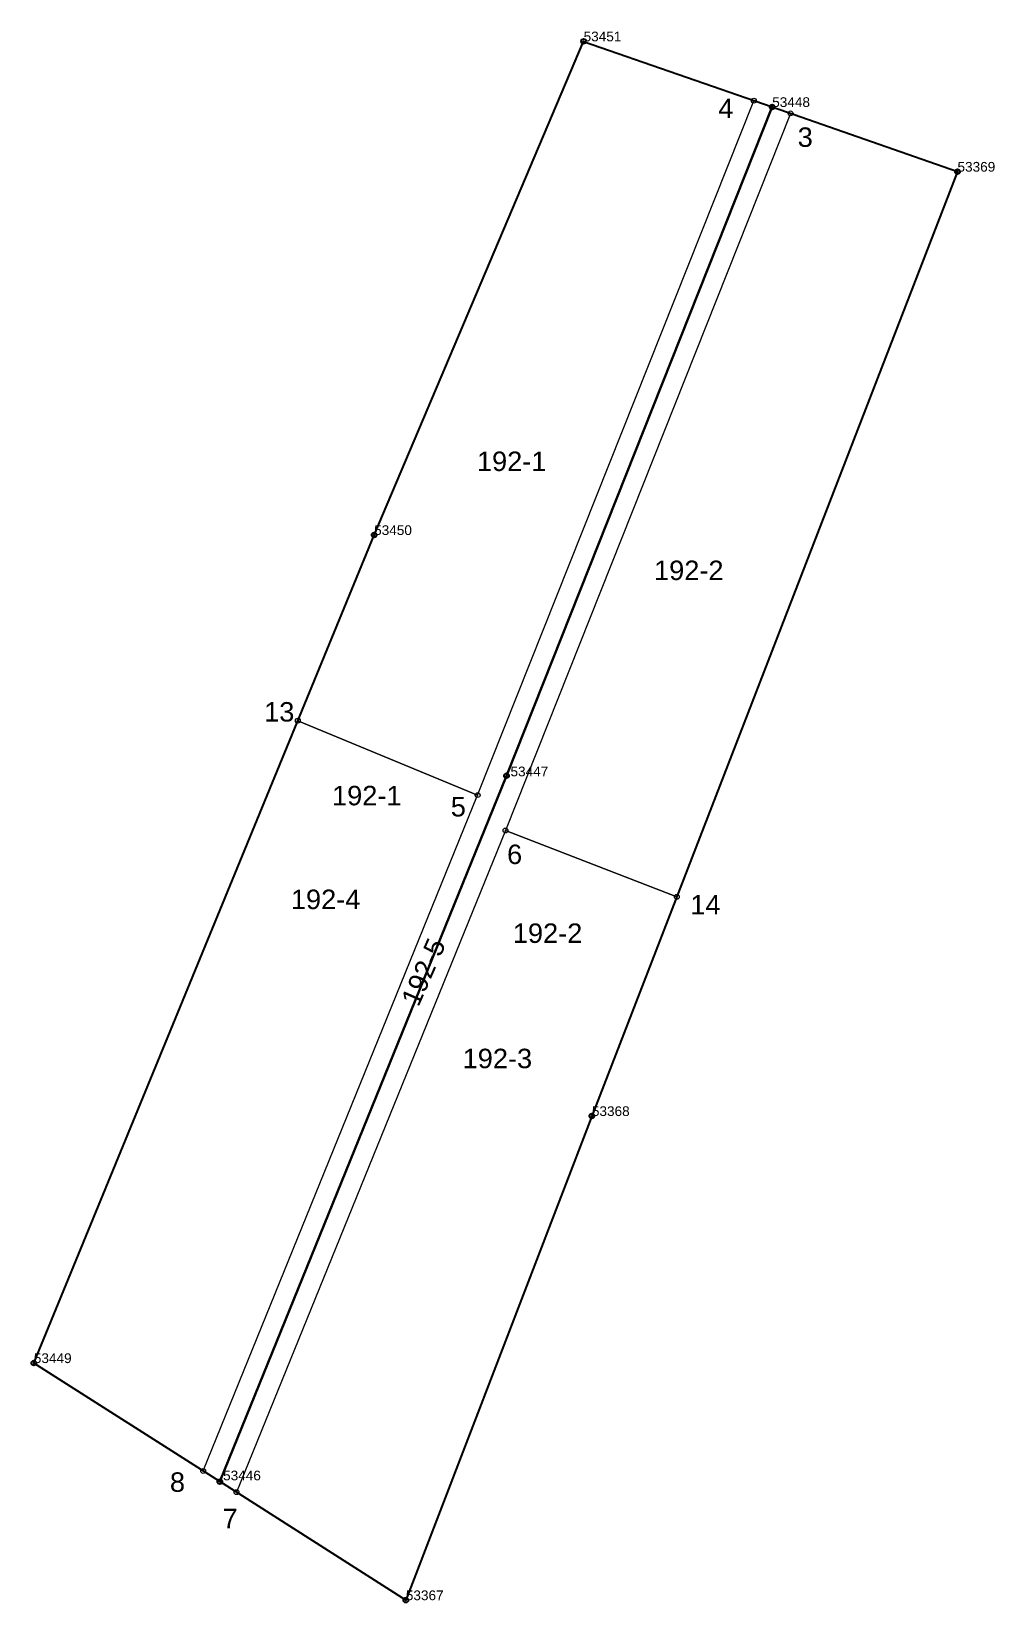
# Model space of a CAD drawing. Header units: metres. Extents: x 7509306 to 7511703, y 4689214 to 4691173.
# Drawn here: x 7511091.2 to 7511190.2, y 4691011.8 to 4691173.3 of the extents above; entities that cross this region are included whole.
import ezdxf

# ---------------------------------------------------------------- set-up
doc = ezdxf.new("R2010")
doc.units = ezdxf.units.M
doc.header["$PDMODE"] = 32
doc.header["$PDSIZE"] = 0.5
for name, color, linetype in [('Nr e Pikave Gjeodezike te Parceles Baze', 7, 'Continuous'), ('Nr Parceles Baze', 7, 'Continuous'), ('Parcela Baze', 7, 'Continuous'), ('Pikat', 7, 'Continuous')]:
    doc.layers.add(name, color=color, linetype=linetype)
for name, color, linetype, lineweight in [('Nr-Ri', 1, 'Continuous', 0), ('Par-Re', 1, 'Continuous', 0), ('Pikat-Ndarjes', 1, 'Continuous', 0)]:
    doc.layers.add(name, color=color, linetype=linetype, lineweight=lineweight)
doc.styles.get("Standard").update_dxf_attribs({"font": 'arial.ttf'})

msp = doc.modelspace()

# ---------------------------------------------------------------- texts
at = {"layer": 'Nr e Pikave Gjeodezike te Parceles Baze'}
for s, p in [('53451', (7511147.99, 4691172.29)), ('53448', (7511167.38, 4691165.54)), ('53369', (7511186.43, 4691158.89)), ('53450', (7511126.45, 4691121.53)), ('53447', (7511140.47, 4691096.72)), ('53368', (7511148.84, 4691061.79)), ('53449', (7511091.46, 4691036.39)), ('53446', (7511110.92, 4691024.33)), ('53367', (7511129.71, 4691012.01))]:
    msp.add_text(s, height=1, dxfattribs=at).set_placement(p)
at = {"layer": 'Nr Parceles Baze'}
for s, p in [('192-1', (7511122.12, 4691093.74)), ('192-2', (7511140.71, 4691079.59))]:
    msp.add_text(s, height=2, dxfattribs=at).set_placement(p)
at = {"layer": 'Nr-Ri'}
for s, p in [('192-1', (7511137.02, 4691128.11)), ('192-2', (7511155.23, 4691116.9)), ('192-4', (7511117.89, 4691083.07)), ('192-3', (7511135.55, 4691066.71))]:
    msp.add_text(s, height=2, dxfattribs=at).set_placement(p)
msp.add_text('192-5', height=2, rotation=66.3341, dxfattribs=at).set_placement((7511131, 4691072.93))
at = {"layer": 'Pikat-Ndarjes', "linetype": 'Continuous', "char_height": 2, "attachment_point": 1}
for s, insert in [('4', (7511161.84, 4691166.41)), ('3', (7511170, 4691163.44)), ('13', (7511115.14, 4691104.35)), ('5', (7511134.33, 4691094.59)), ('6', (7511140.12, 4691089.7)), ('14', (7511158.96, 4691084.52)), ('8', (7511105.45, 4691025.15)), ('7', (7511110.86, 4691021.41))]:
    msp.add_mtext_dynamic_manual_height_columns(s, width=0.8643, gutter_width=1, heights=[0], dxfattribs=dict(at, insert=insert))

# ---------------------------------------------------------------- linework, layer by layer
at = {"layer": 'Par-Re', "flags": 128}
for points in [[(7511165.49, 4691166.19), (7511147.99, 4691172.29), (7511126.45, 4691121.53), (7511118.6, 4691102.44), (7511137.09, 4691094.79)], [(7511112.3, 4691023.11), (7511110.59, 4691024.2), (7511108.87, 4691025.3), (7511137.09, 4691094.79), (7511165.49, 4691166.19), (7511167.38, 4691165.54), (7511169.27, 4691164.88), (7511139.95, 4691091.15)], [(7511186.43, 4691158.89), (7511169.27, 4691164.88), (7511139.95, 4691091.15), (7511157.57, 4691084.33)], [(7511137.09, 4691094.79), (7511118.6, 4691102.44), (7511091.46, 4691036.39), (7511108.87, 4691025.3)], [(7511148.84, 4691061.79), (7511157.57, 4691084.33), (7511139.95, 4691091.15), (7511112.3, 4691023.11), (7511129.71, 4691012.01)]]:
    msp.add_lwpolyline(points, close=True, dxfattribs=at)
at = {"layer": 'Parcela Baze'}
for points in [[(7511110.59, 4691024.2), (7511091.46, 4691036.39), (7511126.45, 4691121.53), (7511147.99, 4691172.29), (7511167.38, 4691165.54), (7511140.06, 4691096.78), (7511110.59, 4691024.2)], [(7511186.43, 4691158.89), (7511148.84, 4691061.79), (7511129.71, 4691012.01), (7511110.59, 4691024.2), (7511140.06, 4691096.78), (7511167.38, 4691165.54), (7511186.43, 4691158.89)]]:
    msp.add_lwpolyline(points, dxfattribs=at)
at = {"layer": 'Pikat'}
for p in [(7511147.99, 4691172.29), (7511147.99, 4691172.29), (7511167.38, 4691165.54), (7511167.38, 4691165.54), (7511186.43, 4691158.89), (7511186.43, 4691158.89), (7511126.45, 4691121.53), (7511140.06, 4691096.78), (7511148.84, 4691061.79), (7511091.46, 4691036.39), (7511110.59, 4691024.2), (7511129.71, 4691012.01)]:
    msp.add_point(p, dxfattribs=at)
at = {"layer": 'Pikat-Ndarjes'}
for p in [(7511165.49, 4691166.19), (7511169.27, 4691164.88), (7511118.6, 4691102.44), (7511157.57, 4691084.33), (7511108.87, 4691025.3), (7511112.3, 4691023.11)]:
    msp.add_point(p, dxfattribs=at)
at = {"layer": 'Pikat-Ndarjes', "color": 1}
for p in [(7511137.09, 4691094.79), (7511139.95, 4691091.15)]:
    msp.add_point(p, dxfattribs=at)

msp.set_redraw_order([(e.dxf.handle, doc.entitydb.next_handle()) for e in msp.query("TEXT MTEXT ATTDEF DIMENSION ARC_DIMENSION")])  # texts and dimensions are drawn at this point

doc.saveas('drawing.dxf')
